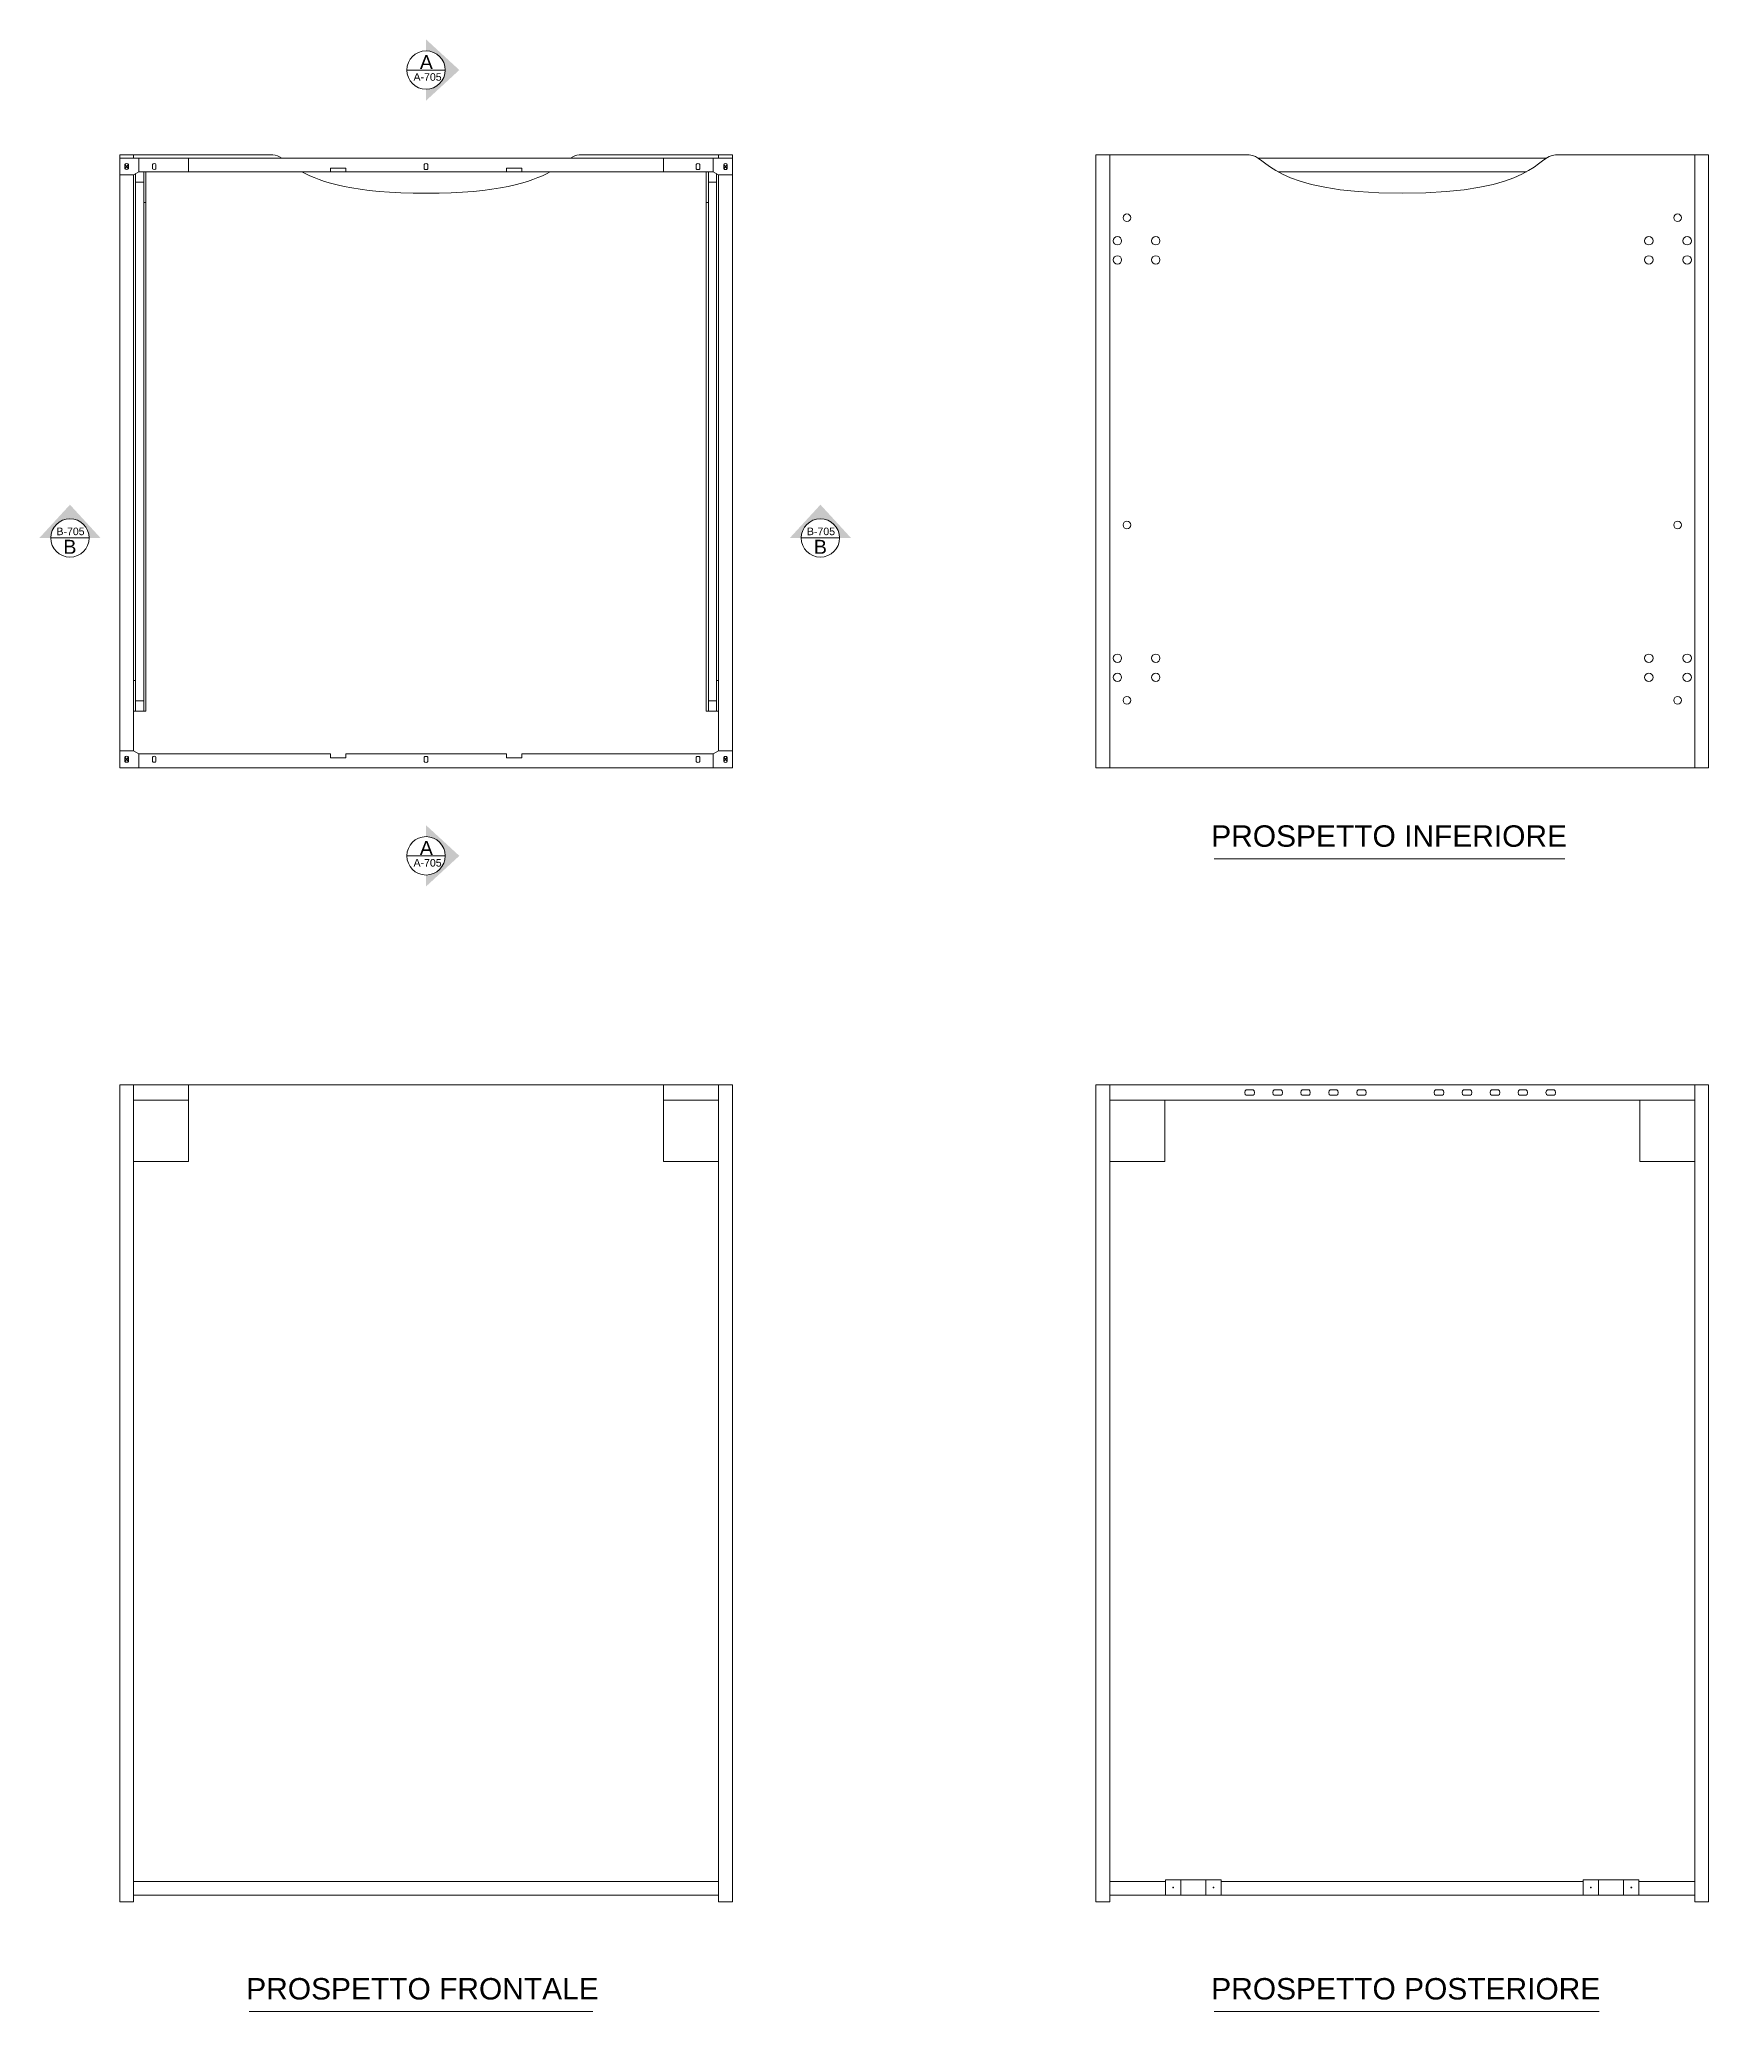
# Model space of a CAD drawing. Header units: millimetres. Extents: x 1505 to 3782, y 1569 to 3456.
# Drawn here: x 2704.3 to 2867.7, y 2102 to 2295.1 of the extents above; entities that cross this region are included whole.
import ezdxf
from ezdxf.enums import TextEntityAlignment as Align

# ---------------------------------------------------------------- set-up
doc = ezdxf.new("R2010")
doc.units = ezdxf.units.MM
doc.linetypes.add('CENTERX2', pattern=[4, 2.5, -0.5, 0.5, -0.5])
for name, color, linetype, lineweight in [('A-FURN', 8, 'Continuous', 18), ('G-ANNO-DIM', 3, 'Continuous', 18), ('meccanismi', 4, 'Continuous', 18), ('viti', 2, 'Continuous', 18)]:
    doc.layers.add(name, color=color, linetype=linetype, lineweight=lineweight)
doc.styles.add('ARIAL', font='arial.ttf')
doc.styles.add('underline', font='arial.ttf')

msp = doc.modelspace()

# ---------------------------------------------------------------- texts
at = {"layer": 'G-ANNO-DIM', "style": 'underline'}
for s, p in [('PROSPETTO INFERIORE', (2819.03, 2216.03)), ('PROSPETTO FRONTALE', (2724.52, 2103.15)), ('PROSPETTO POSTERIORE', (2819.03, 2103.15))]:
    msp.add_text(s, height=2.0979, dxfattribs=at).set_placement(p)
at = {"layer": 'G-ANNO-DIM', "style": 'ARIAL'}
for tag, height, p in [('A', 1.37, (2742.16, 2292.86)), ('A-705', 0.738, (2742.28, 2291.41)), ('A', 1.37, (2742.16, 2215.91)), ('A-705', 0.738, (2742.28, 2214.46))]:
    msp.add_attdef(tag, text='', height=height, dxfattribs=at).set_placement(p, align=Align.MIDDLE_CENTER)

# ---------------------------------------------------------------- blocks, each defined once
blk = doc.blocks.new('buchi')
at = {"layer": 'meccanismi'}
for p, q in [((2908.12, 1714.86), (2908.12, 1715.76)), ((2908.82, 1715.76), (2908.82, 1714.86))]:
    blk.add_line(p, q, dxfattribs=at)
for points in [[(2908.82, 1715.76), (2908.82, 1716), (2908.12, 1716), (2908.12, 1715.76)], [(2908.12, 1714.86), (2908.12, 1714.63), (2908.82, 1714.63), (2908.82, 1714.86)]]:
    blk.add_open_spline(points, degree=3, dxfattribs=at)
blk = doc.blocks.new('section plan')
h = blk.add_hatch(color=256)
h.dxf.hatch_style = 1
h.paths.add_polyline_path([(56.9, 0.3), (46.3, 0.3, -1), (10.7, 0.3), (0.1, 0.3), (28.5, -30.6)])
blk.add_line((46.3, 0.3), (10.7, 0.3))
blk.add_circle((28.5, 0.3), 17.8)
at = {"style": 'ARIAL'}
for tag, height, p in [('A', 13, (28.4, 8.6)), ('A-301', 7, (29, -5.7))]:
    blk.add_attdef(tag, text='', height=height, dxfattribs=at).set_placement(p, align=Align.MIDDLE_CENTER)

# ---------------------------------------------------------------- hatches: boundary and pattern name
at = {"layer": 'G-ANNO-DIM'}
h = msp.add_hatch(color=256, dxfattribs=at)
h.dxf.hatch_style = 1
h.paths.add_polyline_path([(2742.14, 2295.08), (2742.14, 2293.97, -1), (2742.14, 2290.22), (2742.14, 2289.1), (2745.39, 2292.09)])
h = msp.add_hatch(color=256, dxfattribs=at)
h.dxf.hatch_style = 1
h.paths.add_polyline_path([(2742.14, 2218.13), (2742.14, 2217.02, -1), (2742.14, 2213.27), (2742.14, 2212.15), (2745.39, 2215.14)])

# ---------------------------------------------------------------- linework, layer by layer
at = {"layer": 'A-FURN'}
for p, q in [((2712.13, 2283.77), (2712.13, 2223.77)), ((2713.48, 2283.77), (2712.13, 2283.77)), ((2713.48, 2283.77), (2727.13, 2283.77)), ((2713.48, 2283.47), (2713.48, 2283.77)), ((2727.99, 2283.47), (2713.48, 2283.47)), ((2770.78, 2283.47), (2756.28, 2283.47)), ((2757.13, 2283.77), (2770.78, 2283.77)), ((2770.78, 2283.47), (2770.78, 2283.77)), ((2772.13, 2283.77), (2770.78, 2283.77)), ((2772.13, 2223.77), (2772.13, 2283.77)), ((2807.74, 2223.77), (2807.74, 2283.77)), ((2809.09, 2283.77), (2822.74, 2283.77)), ((2851.88, 2283.47), (2823.59, 2283.47)), ((2852.74, 2283.77), (2866.39, 2283.77)), ((2866.39, 2223.77), (2866.39, 2283.77)), ((2866.39, 2223.77), (2866.39, 2283.77)), ((2713.48, 2225.42), (2713.48, 2281.82)), ((2729.98, 2282.12), (2714.01, 2282.12)), ((2770.26, 2282.12), (2754.28, 2282.12)), ((2770.78, 2225.42), (2770.78, 2281.82)), ((2849.89, 2282.12), (2825.59, 2282.12)), ((2809.09, 2223.77), (2809.09, 2268.77)), ((2770.78, 2223.77), (2713.63, 2223.77)), ((2712.13, 2192.71), (2712.13, 2112.71)), ((2713.48, 2112.71), (2713.48, 2192.71)), ((2718.88, 2192.71), (2718.88, 2185.21)), ((2772.13, 2112.71), (2772.13, 2192.71)), ((2807.74, 2192.71), (2807.74, 2112.71)), ((2867.74, 2112.71), (2867.74, 2192.71)), ((2809.09, 2112.71), (2809.09, 2191.21)), ((2814.49, 2191.21), (2814.49, 2185.21)), ((2866.39, 2112.71), (2866.39, 2191.21)), ((2718.88, 2185.21), (2713.48, 2185.21)), ((2814.49, 2185.21), (2809.09, 2185.21)), ((2770.78, 2112.71), (2770.78, 2172.71)), ((2713.48, 2114.72), (2770.78, 2114.72)), ((2713.48, 2114.72), (2729.87, 2114.72)), ((2809.09, 2114.72), (2814.55, 2114.72)), ((2809.09, 2114.72), (2814.55, 2114.72)), ((2820.01, 2114.72), (2855.46, 2114.72)), ((2860.92, 2114.72), (2866.39, 2114.72)), ((2712.13, 2112.71), (2713.48, 2112.71)), ((2770.78, 2113.37), (2713.48, 2113.37)), ((2770.78, 2112.71), (2770.78, 2112.86)), ((2770.78, 2112.71), (2772.13, 2112.71)), ((2772.13, 2112.71), (2770.78, 2112.71)), ((2807.74, 2112.71), (2809.09, 2112.71)), ((2866.39, 2113.37), (2809.09, 2113.37)), ((2866.39, 2112.71), (2866.39, 2112.86)), ((2866.39, 2112.71), (2867.74, 2112.71)), ((2867.74, 2112.71), (2866.39, 2112.71))]:
    msp.add_line(p, q, dxfattribs=at)
for points in [[(2713.48, 2283.47), (2713.48, 2283.77)], [(2770.78, 2283.47), (2770.78, 2283.77)], [(2807.74, 2223.77), (2809.09, 2223.77), (2809.09, 2283.77), (2807.74, 2283.77)], [(2866.39, 2223.77), (2867.74, 2223.77), (2867.74, 2283.77), (2866.39, 2283.77)], [(2866.39, 2282.12), (2866.39, 2283.47)], [(2713.48, 2225.42), (2713.48, 2281.82)], [(2770.78, 2225.42), (2770.78, 2281.82)], [(2809.09, 2267.12), (2809.09, 2268.47)], [(2712.13, 2223.77), (2713.48, 2223.77)], [(2770.78, 2223.77), (2713.48, 2223.77)], [(2772.13, 2223.77), (2770.78, 2223.77)], [(2866.39, 2223.77), (2809.09, 2223.77)], [(2718.88, 2192.71), (2765.38, 2192.71)], [(2765.38, 2192.71), (2765.38, 2185.21), (2770.78, 2185.21)], [(2770.78, 2192.71), (2770.78, 2171.21)], [(2860.99, 2191.21), (2860.99, 2185.21), (2866.39, 2185.21)], [(2866.39, 2191.21), (2866.39, 2171.21)], [(2713.48, 2114.21), (2713.48, 2165.21)], [(2770.78, 2114.21), (2770.78, 2165.21)], [(2809.09, 2114.21), (2809.09, 2165.21)], [(2866.39, 2114.21), (2866.39, 2165.21)]]:
    msp.add_lwpolyline(points, dxfattribs=at)
for centre, radius in [((2810.77, 2277.62), 0.375), ((2864.7, 2277.62), 0.375), ((2809.84, 2275.37), 0.414), ((2813.59, 2275.37), 0.414), ((2861.89, 2275.37), 0.414), ((2865.64, 2275.37), 0.414), ((2809.84, 2273.49), 0.414), ((2813.59, 2273.49), 0.414), ((2861.89, 2273.49), 0.414), ((2865.64, 2273.49), 0.414), ((2810.77, 2247.54), 0.375), ((2864.7, 2247.54), 0.375), ((2809.84, 2234.49), 0.414), ((2813.59, 2234.49), 0.414), ((2861.89, 2234.49), 0.414), ((2865.64, 2234.49), 0.414), ((2809.84, 2232.62), 0.414), ((2813.59, 2232.62), 0.414), ((2861.89, 2232.62), 0.414), ((2865.64, 2232.62), 0.414), ((2810.77, 2230.37), 0.375), ((2864.7, 2230.37), 0.375)]:
    msp.add_circle(centre, radius, dxfattribs=at)
for points in [[(2727.13, 2283.77), (2727.44, 2283.77), (2727.7, 2283.65), (2727.99, 2283.47)], [(2822.74, 2283.77), (2824.5, 2283.77), (2824.72, 2280.02), (2837.74, 2280.02)], [(2729.98, 2282.12), (2731.81, 2281.11), (2735.1, 2280.02), (2742.13, 2280.02)], [(2742.13, 2280.02), (2749.17, 2280.02), (2752.46, 2281.11), (2754.28, 2282.12)]]:
    msp.add_open_spline(points, degree=3, dxfattribs=at)
for points, knots in [([(2756.28, 2283.47), (2756.57, 2283.65), (2756.83, 2283.77), (2757.13, 2283.77), (2757.13, 2283.77), (2757.13, 2283.77), (2757.13, 2283.77), (2757.13, 2283.77), (2757.13, 2283.77), (2757.13, 2283.77)], [5.843098, 5.843098, 5.843098, 5.843098, 7.071068, 7.071068, 7.071068, 7.071074, 7.071074, 7.071074, 7.071154, 7.071154, 7.071154, 7.071154]), ([(2837.74, 2280.02), (2850.75, 2280.02), (2850.97, 2283.77), (2852.74, 2283.77), (2852.74, 2283.77), (2852.74, 2283.77), (2852.74, 2283.77), (2852.74, 2283.77), (2852.74, 2283.77), (2852.74, 2283.77)], [0, 0, 0, 0, 7.071068, 7.071068, 7.071068, 7.071074, 7.071074, 7.071074, 7.071154, 7.071154, 7.071154, 7.071154])]:
    msp.add_open_spline(points, degree=3, knots=knots, dxfattribs=at)
at = {"layer": 'G-ANNO-DIM'}
for p, q in [((2740.26, 2292.09), (2744.01, 2292.09)), ((2740.26, 2215.14), (2744.01, 2215.14)), ((2819.33, 2214.85), (2853.65, 2214.85)), ((2724.82, 2101.97), (2758.47, 2101.97)), ((2819.33, 2101.97), (2857.03, 2101.97))]:
    msp.add_line(p, q, dxfattribs=at)
for centre in [(2742.13, 2292.09), (2742.13, 2215.14)]:
    msp.add_circle(centre, 1.88, dxfattribs=at)
at = {"layer": 'meccanismi'}
for p, q in [((2712.13, 2283.47), (2712.13, 2281.82)), ((2712.13, 2283.47), (2742.13, 2283.47)), ((2712.64, 2282.43), (2712.64, 2282.85)), ((2712.98, 2282.43), (2712.98, 2282.85)), ((2713.48, 2283.47), (2770.78, 2283.47)), ((2715.34, 2282.43), (2715.34, 2282.85)), ((2715.68, 2282.43), (2715.68, 2282.85)), ((2718.88, 2282.12), (2718.88, 2283.47)), ((2741.96, 2282.43), (2741.96, 2282.85)), ((2772.13, 2283.47), (2742.13, 2283.47)), ((2742.31, 2282.43), (2742.31, 2282.85)), ((2765.38, 2282.12), (2765.38, 2283.47)), ((2768.59, 2282.43), (2768.59, 2282.85)), ((2768.93, 2282.43), (2768.93, 2282.85)), ((2771.29, 2282.43), (2771.29, 2282.85)), ((2771.63, 2282.43), (2771.63, 2282.85)), ((2772.13, 2283.47), (2772.13, 2281.82)), ((2712.13, 2281.82), (2713.48, 2281.82)), ((2714.01, 2282.12), (2713.48, 2281.82)), ((2713.68, 2230.32), (2713.68, 2281.12)), ((2713.68, 2281.12), (2714.48, 2281.12)), ((2713.69, 2281.12), (2713.69, 2281.93)), ((2714.68, 2282.12), (2714.01, 2282.12)), ((2714.48, 2229.32), (2714.49, 2282.12)), ((2714.68, 2282.12), (2714.68, 2229.32)), ((2734.26, 2282.12), (2734.26, 2282.49)), ((2734.26, 2282.12), (2742.13, 2282.12)), ((2750.01, 2282.12), (2742.13, 2282.12)), ((2750.01, 2282.12), (2750.01, 2282.49)), ((2769.58, 2282.12), (2770.26, 2282.12)), ((2769.58, 2282.12), (2769.58, 2229.32)), ((2769.78, 2229.32), (2769.78, 2282.12)), ((2770.58, 2281.12), (2769.78, 2281.12)), ((2770.26, 2282.12), (2770.78, 2281.82)), ((2770.58, 2281.12), (2770.58, 2281.93)), ((2770.58, 2230.32), (2770.58, 2281.12)), ((2772.13, 2281.82), (2770.78, 2281.82)), ((2714.49, 2279.12), (2714.68, 2279.12)), ((2769.78, 2279.12), (2769.58, 2279.12)), ((2713.68, 2232.32), (2713.48, 2232.32)), ((2770.58, 2232.32), (2770.78, 2232.32)), ((2713.68, 2229.32), (2713.48, 2229.32)), ((2713.68, 2229.32), (2713.68, 2230.32)), ((2714.48, 2230.32), (2713.68, 2230.32)), ((2713.68, 2229.32), (2714.68, 2229.32)), ((2770.58, 2229.32), (2769.58, 2229.32)), ((2769.78, 2230.32), (2770.58, 2230.32)), ((2770.58, 2229.32), (2770.58, 2230.32)), ((2770.58, 2229.32), (2770.78, 2229.32)), ((2712.13, 2223.77), (2712.13, 2225.42)), ((2712.13, 2225.42), (2713.48, 2225.42)), ((2712.64, 2224.38), (2712.64, 2224.8)), ((2712.98, 2224.38), (2712.98, 2224.8)), ((2714.01, 2225.12), (2713.48, 2225.42)), ((2715.34, 2224.38), (2715.34, 2224.8)), ((2715.68, 2224.38), (2715.68, 2224.8)), ((2734.26, 2225.12), (2734.26, 2224.74)), ((2734.26, 2225.12), (2742.13, 2225.12)), ((2741.96, 2224.38), (2741.96, 2224.8)), ((2750.01, 2225.12), (2742.13, 2225.12)), ((2742.31, 2224.38), (2742.31, 2224.8)), ((2750.01, 2225.12), (2750.01, 2224.74)), ((2768.59, 2224.38), (2768.59, 2224.8)), ((2768.93, 2224.38), (2768.93, 2224.8)), ((2770.26, 2225.12), (2770.78, 2225.42)), ((2772.13, 2225.42), (2770.78, 2225.42)), ((2771.29, 2224.38), (2771.29, 2224.8)), ((2771.63, 2224.38), (2771.63, 2224.8)), ((2772.13, 2223.77), (2772.13, 2225.42)), ((2712.13, 2223.77), (2742.13, 2223.77)), ((2772.13, 2223.77), (2742.13, 2223.77)), ((2718.88, 2192.71), (2712.13, 2192.71)), ((2772.13, 2192.71), (2765.38, 2192.71)), ((2867.74, 2192.71), (2807.74, 2192.71)), ((2814.55, 2114.87), (2820.01, 2114.87)), ((2814.55, 2113.37), (2814.55, 2114.87)), ((2816.05, 2114.87), (2816.05, 2113.37)), ((2818.51, 2114.87), (2818.51, 2113.37)), ((2820.01, 2114.87), (2820.01, 2113.37)), ((2855.46, 2114.87), (2860.92, 2114.87)), ((2855.46, 2113.37), (2855.46, 2114.87)), ((2856.96, 2114.87), (2856.96, 2113.37)), ((2859.42, 2114.87), (2859.42, 2113.37)), ((2860.92, 2114.87), (2860.92, 2113.37)), ((2820.01, 2113.37), (2814.55, 2113.37)), ((2860.92, 2113.37), (2855.46, 2113.37))]:
    msp.add_line(p, q, dxfattribs=at)
for points in [[(2714.01, 2283.47), (2714.01, 2282.12), (2732.76, 2282.12)], [(2770.26, 2282.12), (2770.26, 2283.47)], [(2714.01, 2282.12), (2754.28, 2282.12)], [(2734.26, 2282.49), (2732.76, 2282.49), (2732.76, 2282.12)], [(2750.01, 2282.49), (2751.51, 2282.49), (2751.51, 2282.12)], [(2770.26, 2282.12), (2751.51, 2282.12)], [(2714.01, 2223.77), (2714.01, 2225.12), (2732.76, 2225.12)], [(2734.26, 2224.74), (2732.76, 2224.74), (2732.76, 2225.12)], [(2750.01, 2224.74), (2751.51, 2224.74), (2751.51, 2225.12)], [(2770.26, 2223.77), (2770.26, 2225.12), (2751.51, 2225.12)], [(2713.48, 2192.71), (2713.48, 2191.21), (2718.88, 2191.21)], [(2770.78, 2191.21), (2770.78, 2192.71)], [(2809.09, 2192.71), (2809.09, 2191.21), (2866.39, 2191.21)], [(2866.39, 2191.21), (2866.39, 2192.71)], [(2765.38, 2191.21), (2770.78, 2191.21)]]:
    msp.add_lwpolyline(points, dxfattribs=at)
for centre in [(2815.3, 2114.12), (2819.26, 2114.12), (2856.21, 2114.12), (2860.17, 2114.12)]:
    msp.add_circle(centre, 0.0375, dxfattribs=at)
for points in [[(2712.64, 2282.85), (2712.64, 2282.97), (2712.98, 2282.97), (2712.98, 2282.85)], [(2715.34, 2282.85), (2715.34, 2282.97), (2715.68, 2282.97), (2715.68, 2282.85)], [(2741.96, 2282.85), (2741.96, 2282.96), (2742.31, 2282.96), (2742.31, 2282.85)], [(2768.59, 2282.85), (2768.59, 2282.96), (2768.93, 2282.96), (2768.93, 2282.85)], [(2771.29, 2282.85), (2771.29, 2282.96), (2771.63, 2282.96), (2771.63, 2282.85)], [(2712.98, 2282.43), (2712.98, 2282.32), (2712.64, 2282.32), (2712.64, 2282.43)], [(2715.68, 2282.43), (2715.68, 2282.32), (2715.34, 2282.32), (2715.34, 2282.43)], [(2742.31, 2282.43), (2742.31, 2282.31), (2741.96, 2282.31), (2741.96, 2282.43)], [(2768.93, 2282.43), (2768.93, 2282.31), (2768.59, 2282.31), (2768.59, 2282.43)], [(2771.63, 2282.43), (2771.63, 2282.31), (2771.29, 2282.31), (2771.29, 2282.43)], [(2712.64, 2224.8), (2712.64, 2224.92), (2712.98, 2224.92), (2712.98, 2224.8)], [(2715.34, 2224.8), (2715.34, 2224.92), (2715.68, 2224.92), (2715.68, 2224.8)], [(2741.96, 2224.8), (2741.96, 2224.91), (2742.31, 2224.91), (2742.31, 2224.8)], [(2768.59, 2224.8), (2768.59, 2224.91), (2768.93, 2224.91), (2768.93, 2224.8)], [(2771.29, 2224.8), (2771.29, 2224.91), (2771.63, 2224.91), (2771.63, 2224.8)], [(2712.98, 2224.38), (2712.98, 2224.27), (2712.64, 2224.27), (2712.64, 2224.38)], [(2715.68, 2224.38), (2715.68, 2224.27), (2715.34, 2224.27), (2715.34, 2224.38)], [(2742.31, 2224.38), (2742.31, 2224.26), (2741.96, 2224.26), (2741.96, 2224.38)], [(2768.93, 2224.38), (2768.93, 2224.26), (2768.59, 2224.26), (2768.59, 2224.38)], [(2771.63, 2224.38), (2771.63, 2224.26), (2771.29, 2224.26), (2771.29, 2224.38)]]:
    msp.add_open_spline(points, degree=3, dxfattribs=at)
at = {"layer": 'viti'}
for p, q in [((2712.98, 2282.85), (2712.64, 2282.43)), ((2712.98, 2282.43), (2712.64, 2282.85)), ((2771.63, 2282.85), (2771.29, 2282.43)), ((2771.63, 2282.43), (2771.29, 2282.85)), ((2712.98, 2224.8), (2712.64, 2224.38)), ((2712.98, 2224.38), (2712.64, 2224.8)), ((2771.63, 2224.8), (2771.29, 2224.38)), ((2771.63, 2224.38), (2771.29, 2224.8))]:
    msp.add_line(p, q, dxfattribs=at)

# ---------------------------------------------------------------- block references
at = {"layer": 'G-ANNO-DIM', "linetype": 'CENTERX2', "ltscale": 5}
ref = msp.add_blockref('section plan', (2704.25, 2246.3), dxfattribs=dict(at, xscale=-0.1054453191810376, yscale=0.1054453191810376, zscale=0.1054453191810376, rotation=180))
ref.add_attrib('A-301', 'B-705', dxfattribs={"layer": '0', "ltscale": 5, "height": 0.738, "style": 'ARIAL'}).set_placement((2707.31, 2246.91), align=Align.MIDDLE_CENTER)
ref.add_attrib('A', 'B', dxfattribs={"layer": '0', "ltscale": 5, "height": 1.37, "style": 'ARIAL'}).set_placement((2707.25, 2245.4), align=Align.MIDDLE_CENTER)
ref = msp.add_blockref('section plan', (2777.75, 2246.3), dxfattribs=dict(at, xscale=-0.1054453191810376, yscale=0.1054453191810376, zscale=0.1054453191810376, rotation=180))
ref.add_attrib('A-301', 'B-705', dxfattribs={"layer": '0', "ltscale": 5, "height": 0.738, "style": 'ARIAL'}).set_placement((2780.81, 2246.91), align=Align.MIDDLE_CENTER)
ref.add_attrib('A', 'B', dxfattribs={"layer": '0', "ltscale": 5, "height": 1.37, "style": 'ARIAL'}).set_placement((2780.75, 2245.4), align=Align.MIDDLE_CENTER)
at = {"layer": 'meccanismi', "xscale": 0.75, "yscale": 0.75, "zscale": 0.75, "rotation": 90}
for p in [(4109.28, 10.61), (4112.01, 10.61), (4114.75, 10.61), (4117.49, 10.61), (4120.23, 10.61), (4127.82, 10.61), (4130.56, 10.61), (4133.3, 10.61), (4136.03, 10.61), (4138.77, 10.61)]:
    msp.add_blockref('buchi', p, dxfattribs=at)

msp.set_redraw_order([(e.dxf.handle, doc.entitydb.next_handle()) for e in msp.query("TEXT MTEXT ATTDEF DIMENSION ARC_DIMENSION")])  # texts and dimensions are drawn at this point

doc.saveas('drawing.dxf')
